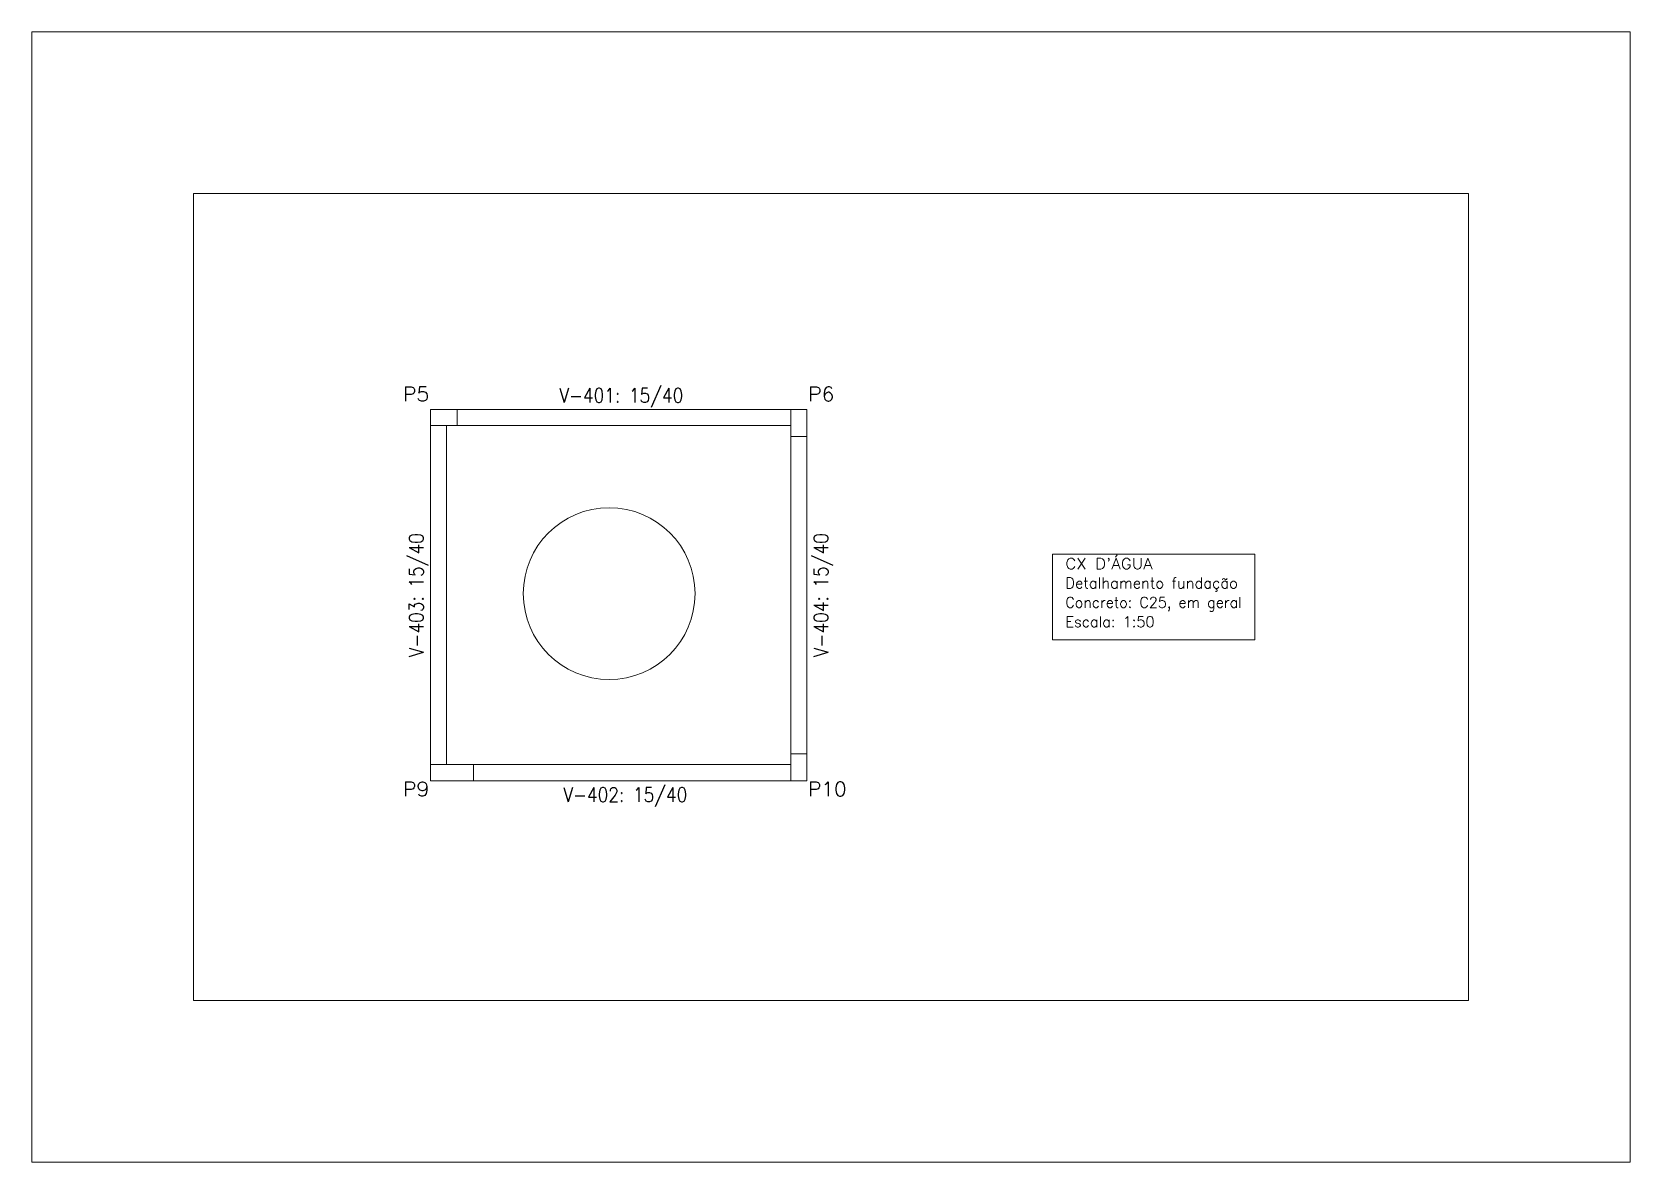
# Model space of a CAD drawing. Header units: millimetres. Extents: x 0 to 376, y 0 to 134.
# Drawn here: x 88.39 to 118.09, y 0 to 21 of the extents above; entities that cross this region are included whole.
import ezdxf
from ezdxf.enums import TextEntityAlignment as Align

# ---------------------------------------------------------------- set-up
doc = ezdxf.new("R2010")
doc.units = ezdxf.units.MM
for name, color, linetype, lineweight in [('CSM_CIRCULO', 1, 'Continuous', 0), ('PILAR_BETAO', 2, 'Continuous', 9), ('PILAR_REF', 3, 'Continuous', 15), ('QUAD_BORDA', 1, 'Continuous', 20), ('QUAD_LIMITES', 2, 'Continuous', 0), ('TABELAS', 1, 'Continuous', 9), ('VIG_DIM_VIGAS', 3, 'Continuous', 15), ('VIG_FACES', 5, 'Continuous', 9)]:
    doc.layers.add(name, color=color, linetype=linetype, lineweight=lineweight)
doc.styles.add('CYPETXT', font='romans__.ttf', dxfattribs={"height": 0.2})

msp = doc.modelspace()

# ---------------------------------------------------------------- texts
at = {"layer": 'PILAR_REF', "style": 'CYPETXT'}
for s, width, p, p2 in [('P5', 0.935124, (95.2823, 14.1383), (95.7743, 14.1383)), ('P6', 0.935124, (102.8143, 14.1383), (103.3063, 14.1383)), ('P9', 0.935124, (95.2823, 6.7983), (95.7743, 6.7983)), ('P10', 0.91451, (102.8143, 6.7983), (103.5303, 6.7983))]:
    msp.add_text(s, height=0.26667, dxfattribs=dict(at, width=width)).set_placement(p, p2, align=Align.FIT)
at = {"layer": 'TABELAS', "style": 'CYPETXT'}
for s, width, p, p2 in [("CX D'ÁGUA", 0.956958, (107.5956, 11.02), (109.2186, 11.02)), ('Detalhamento fundação', 0.876565, (107.5956, 10.66), (110.8026, 10.66)), ('Concreto: C25, em geral', 0.816403, (107.5956, 10.3), (110.8746, 10.3)), ('Escala: 1:50', 0.85322, (107.5956, 9.94), (109.2546, 9.94))]:
    msp.add_text(s, height=0.2, dxfattribs=dict(at, width=width)).set_placement(p, p2, align=Align.FIT)
at = {"layer": 'VIG_DIM_VIGAS', "style": 'CYPETXT', "width": 0.756899}
for s, p, p2 in [('V-401: 15/40', (98.1923, 14.1117), (100.4963, 14.1117)), ('V-402: 15/40', (98.2673, 6.6917), (100.5713, 6.6917))]:
    msp.add_text(s, height=0.266667, dxfattribs=at).set_placement(p, p2, align=Align.FIT)
for s, p, p2 in [('V-403: 15/40', (95.6677, 9.383), (95.6677, 11.687)), ('V-404: 15/40', (103.1877, 9.383), (103.1877, 11.687))]:
    msp.add_text(s, height=0.266667, rotation=90, dxfattribs=at).set_placement(p, p2, align=Align.FIT)

# ---------------------------------------------------------------- linework, layer by layer
at = {"layer": 'CSM_CIRCULO', "lineweight": 9}
msp.add_circle((99.1177, 10.5629), 1.5961, dxfattribs=at)
at = {"layer": 'PILAR_BETAO'}
for points in [[(95.7943, 13.685), (96.2943, 13.685), (96.2943, 13.985), (95.7943, 13.985), (95.7943, 13.685)], [(102.4943, 13.485), (102.7943, 13.485), (102.7943, 13.985), (102.4943, 13.985), (102.4943, 13.485)], [(102.4943, 7.085), (102.7943, 7.085), (102.7943, 7.585), (102.4943, 7.585), (102.4943, 7.085)], [(95.7943, 7.085), (96.5943, 7.085), (96.5943, 7.385), (95.7943, 7.385), (95.7943, 7.085)]]:
    msp.add_lwpolyline(points, close=True, dxfattribs=at)
at = {"layer": 'QUAD_BORDA'}
msp.add_lwpolyline([(91.3905, 3), (115.0905, 3), (115.0905, 18), (91.3905, 18), (91.3905, 3)], close=True, dxfattribs=at)
at = {"layer": 'QUAD_LIMITES'}
msp.add_lwpolyline([(88.3905, 0), (118.0905, 0), (118.0905, 21), (88.3905, 21), (88.3905, 0)], close=True, dxfattribs=at)
at = {"layer": 'TABELAS'}
msp.add_lwpolyline([(107.3556, 9.705), (111.1146, 9.705), (111.1146, 11.295), (107.3556, 11.295), (107.3556, 9.705)], close=True, dxfattribs=at)
at = {"layer": 'VIG_FACES'}
for p, q in [((96.2943, 13.985), (102.4943, 13.985)), ((95.7943, 7.385), (95.7943, 13.685)), ((96.0943, 7.385), (96.0943, 13.685)), ((96.2943, 13.685), (102.4943, 13.685)), ((102.4943, 7.585), (102.4943, 13.485)), ((102.7943, 7.585), (102.7943, 13.485)), ((96.5943, 7.385), (102.4943, 7.385)), ((96.5943, 7.085), (102.4943, 7.085))]:
    msp.add_line(p, q, dxfattribs=at)

msp.set_redraw_order([(e.dxf.handle, doc.entitydb.next_handle()) for e in msp.query("TEXT MTEXT ATTDEF DIMENSION ARC_DIMENSION")])  # texts and dimensions are drawn at this point

doc.saveas('drawing.dxf')
